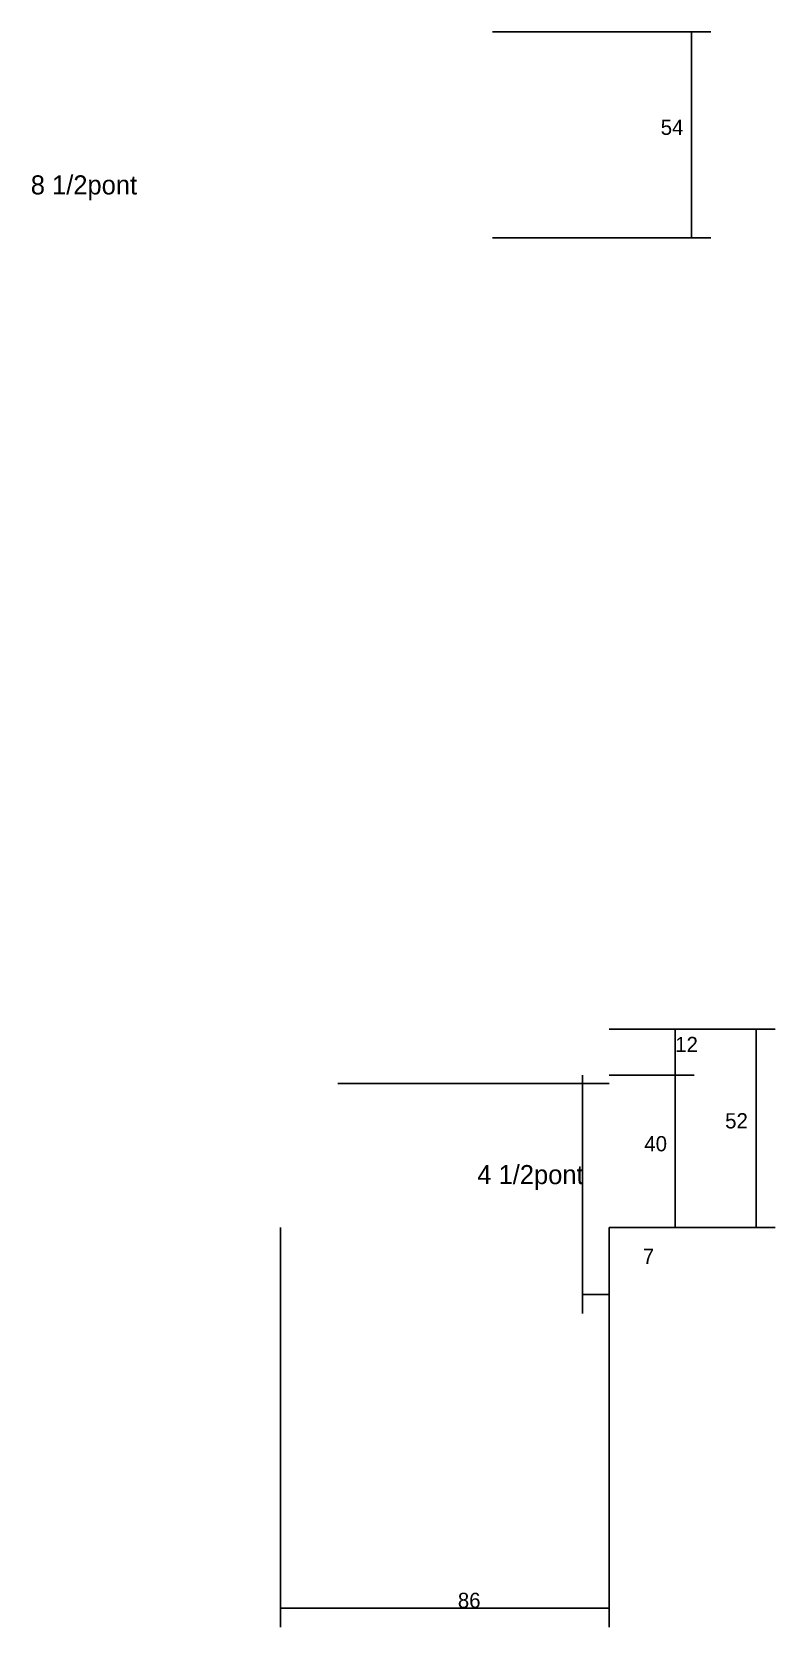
# Model space of a CAD drawing. Header units: metres. Extents: x -2848 to 22762, y -45195 to 1016.
# Drawn here: x 2251.7 to 2446.6, y -33459.9 to -33041.8 of the extents above; entities that cross this region are included whole.
import ezdxf

# ---------------------------------------------------------------- set-up
doc = ezdxf.new("R2010")
doc.units = ezdxf.units.M
for name, color, linetype in [('COTA', 4, 'Continuous'), ('NOMENCLATURA', 7, 'Continuous'), ('SARR_2.2x7', 40, 'Continuous')]:
    doc.layers.add(name, color=color, linetype=linetype)

msp = doc.modelspace()

# ---------------------------------------------------------------- texts
at = {"layer": 'COTA'}
for s, p in [('54', (2416.6, -33068.8)), ('12', (2420.4, -33309.2)), ('52', (2433.5, -33329.2)), ('40', (2412.3, -33335.2)), ('7', (2411.9, -33364.7)), ('86', (2363.4, -33454.9))]:
    msp.add_text(s, height=4, dxfattribs=at).set_placement(p)
at = {"layer": 'NOMENCLATURA'}
for s, p in [('8 1/2pont', (2251.4, -33084.4)), ('4 1/2pont', (2368.5, -33343.8))]:
    msp.add_text(s, height=5, dxfattribs=at).set_placement(p)

# ---------------------------------------------------------------- linework, layer by layer
at = {"layer": 'COTA'}
for p, q in [((2372.5, -33041.8), (2429.7, -33041.8)), ((2424.7, -33095.8), (2424.7, -33041.8)), ((2372.5, -33095.8), (2429.7, -33095.8)), ((2403.1, -33303.2), (2425.4, -33303.2)), ((2403.1, -33303.2), (2446.6, -33303.2)), ((2420.4, -33315.2), (2420.4, -33303.2)), ((2441.6, -33355.2), (2441.6, -33303.2)), ((2403.1, -33315.2), (2425.4, -33315.2)), ((2403.1, -33315.2), (2425.4, -33315.2)), ((2420.4, -33355.2), (2420.4, -33315.2)), ((2316.9, -33355.2), (2316.9, -33459.9)), ((2396.1, -33355.2), (2396.1, -33377.7)), ((2403.1, -33355.2), (2403.1, -33459.9)), ((2403.1, -33355.2), (2425.4, -33355.2)), ((2403.1, -33355.2), (2446.6, -33355.2)), ((2403.1, -33355.2), (2403.1, -33377.7)), ((2396.1, -33372.7), (2403.1, -33372.7)), ((2316.9, -33454.9), (2403.1, -33454.9))]:
    msp.add_line(p, q, dxfattribs=at)
at = {"layer": 'SARR_2.2x7'}
for p, q in [((2331.9, -33317.4), (2403.1, -33317.4)), ((2396.1, -33355.2), (2396.1, -33315.2))]:
    msp.add_line(p, q, dxfattribs=at)

msp.set_redraw_order([(e.dxf.handle, doc.entitydb.next_handle()) for e in msp.query("TEXT MTEXT ATTDEF DIMENSION ARC_DIMENSION")])  # texts and dimensions are drawn at this point

doc.saveas('drawing.dxf')
